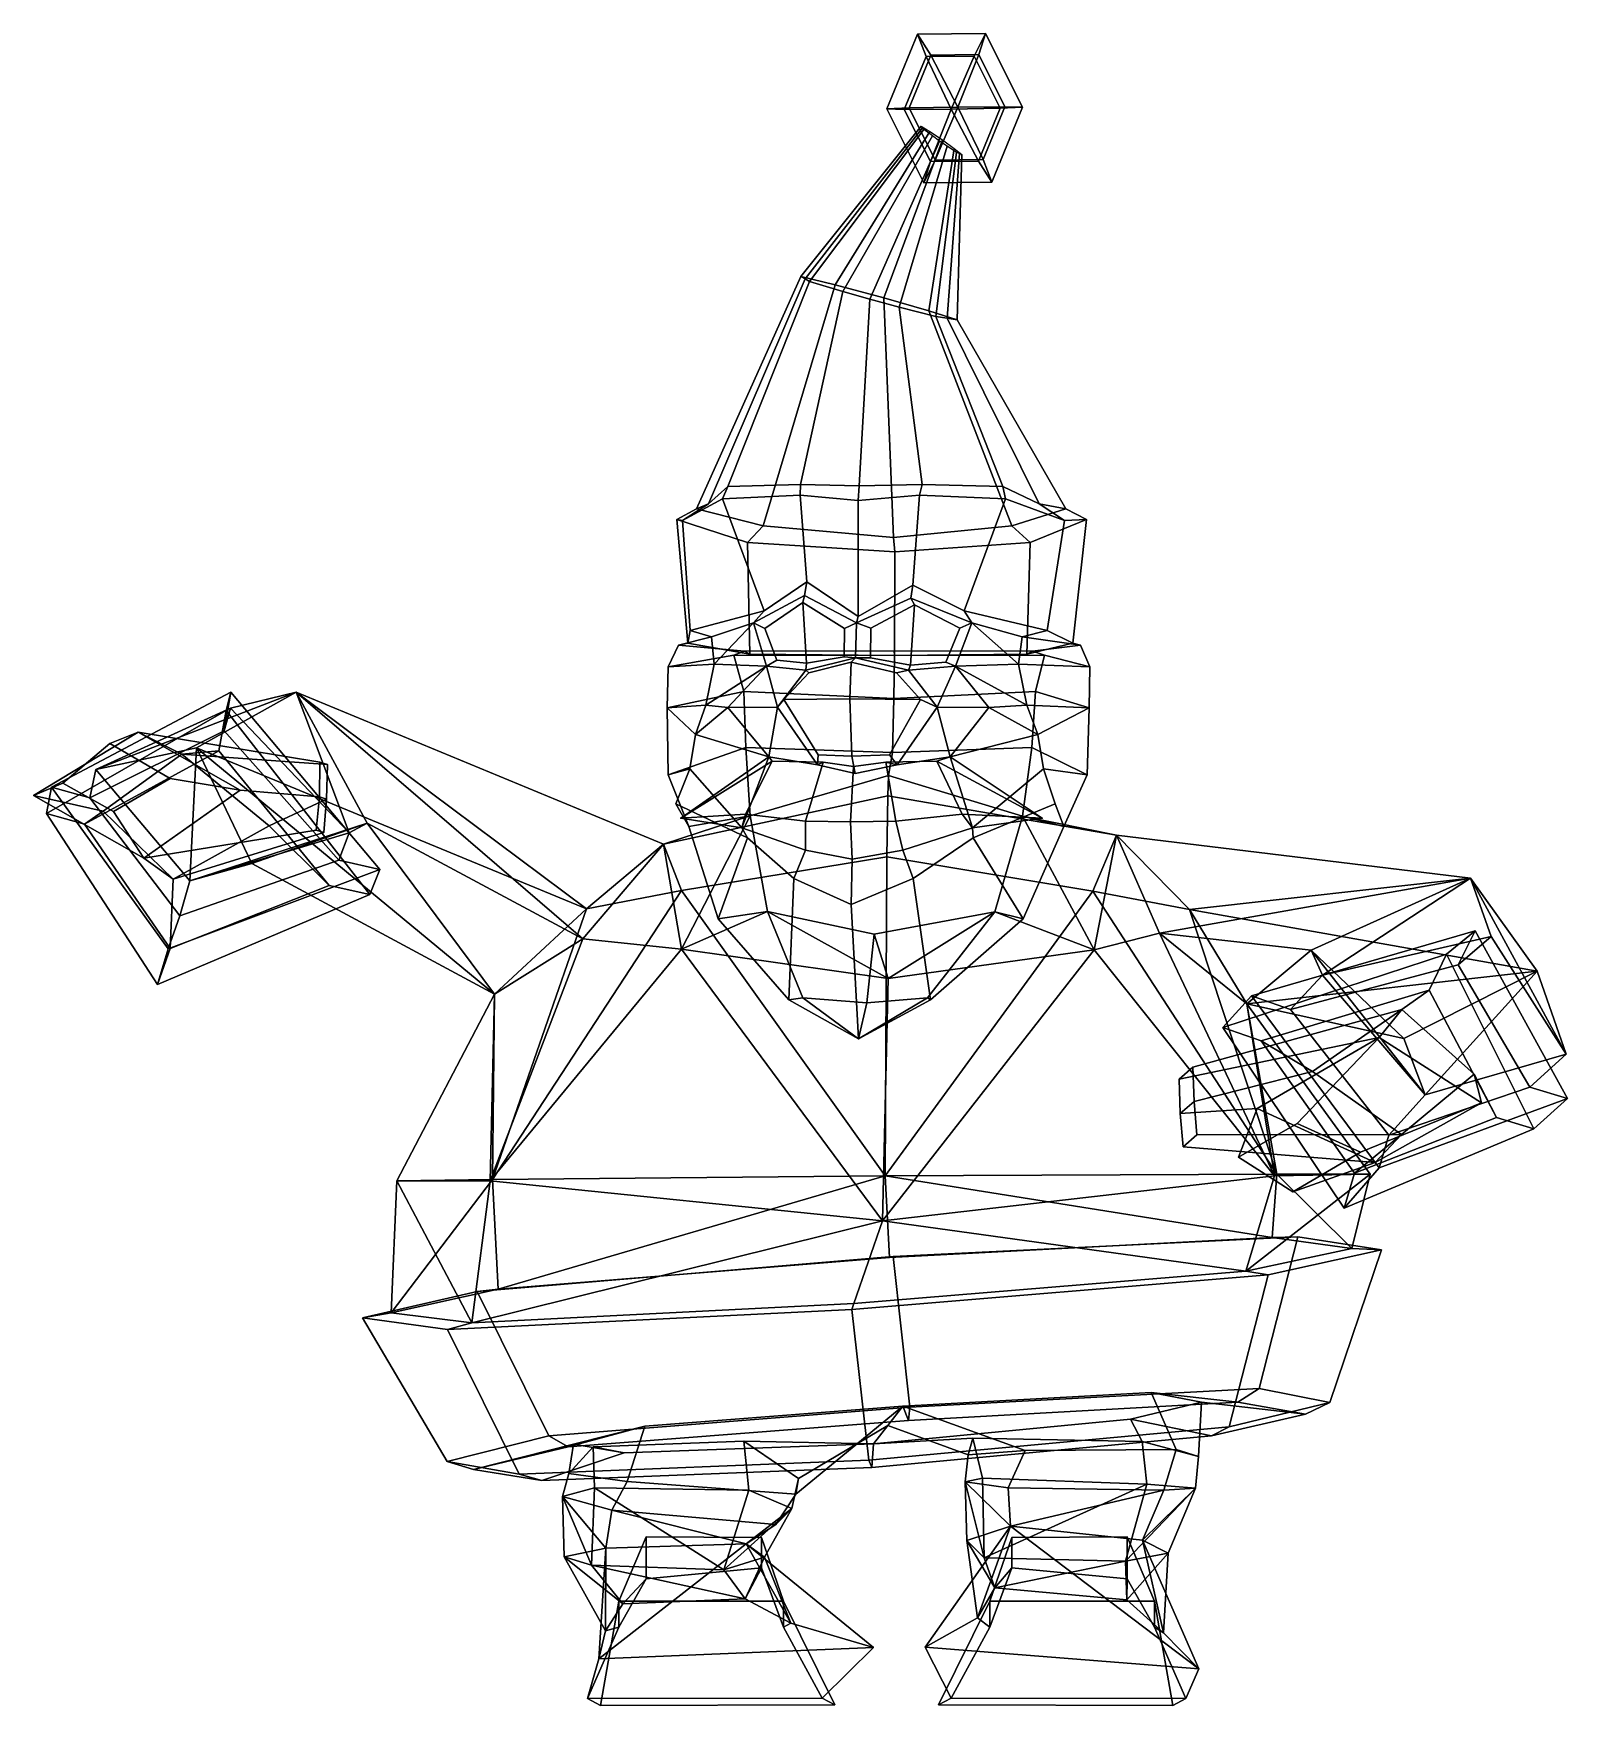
# Model space of a CAD drawing. Extents: x -256 to 201, y -153 to 345.
import ezdxf

# ---------------------------------------------------------------- set-up
doc = ezdxf.new("R2010")
doc.units = 0

msp = doc.modelspace()

# ---------------------------------------------------------------- linework, layer by layer
for p in [(-63.238716, 111.370888, 94.347466), (44.325809, 111.370888, 105.103508)]:
    msp.add_point(p)
for points in [[(-1.941559, 322.699585, 50.933762), (3.278838, 322.556396, 64.584236), (9.771598, 338.28717, 65.078316), (7.240627, 344.946289, 51.6325)], [(-1.941559, 322.699585, 50.933762), (7.240627, 344.946289, 51.6325), (11.169498, 338.712219, 38.399029), (4.676738, 322.981445, 37.904949)], [(9.771598, 338.28717, 65.078316), (24.06214, 338.454651, 65.828728), (27.450487, 345.183044, 52.693741), (7.240627, 344.946289, 51.6325)], [(11.169498, 338.712219, 38.399029), (7.240627, 344.946289, 51.6325), (27.450487, 345.183044, 52.693741), (25.460039, 338.87973, 39.149441)], [(31.859894, 322.891266, 66.08506), (38.478188, 323.173218, 53.056248), (27.450487, 345.183044, 52.693741), (24.06214, 338.454651, 65.828728)], [(33.257793, 323.316315, 39.405769), (25.460039, 338.87973, 39.149441), (27.450487, 345.183044, 52.693741), (38.478188, 323.173218, 53.056248)], [(19.256762, 323.237, 33.129887), (11.169498, 338.712219, 38.399029), (25.460039, 338.87973, 39.149441)], [(19.256762, 323.237, 33.129887), (25.460039, 338.87973, 39.149441), (33.257793, 323.316315, 39.405769)], [(3.278838, 322.556396, 64.584236), (17.279839, 322.635803, 70.860115), (9.771598, 338.28717, 65.078316)], [(4.676738, 322.981445, 37.904949), (11.169498, 338.712219, 38.399029), (19.256762, 323.237, 33.129887)], [(17.279839, 322.635803, 70.860115), (24.06214, 338.454651, 65.828728), (9.771598, 338.28717, 65.078316)], [(17.279839, 322.635803, 70.860115), (31.859894, 322.891266, 66.08506), (24.06214, 338.454651, 65.828728)], [(9.086158, 300.689819, 51.296268), (-1.941559, 322.699585, 50.933762), (4.676738, 322.981445, 37.904949), (12.474493, 307.418213, 38.161282)], [(9.086158, 300.689819, 51.296268), (11.076592, 306.993134, 64.840569), (3.278838, 322.556396, 64.584236), (-1.941559, 322.699585, 50.933762)], [(11.076592, 306.993134, 64.840569), (17.279839, 322.635803, 70.860115), (3.278838, 322.556396, 64.584236)], [(12.474493, 307.418213, 38.161282), (4.676738, 322.981445, 37.904949), (19.256762, 323.237, 33.129887)], [(11.076592, 306.993134, 64.840569), (25.367134, 307.160522, 65.590981), (17.279839, 322.635803, 70.860115)], [(12.474493, 307.418213, 38.161282), (19.256762, 323.237, 33.129887), (26.765034, 307.585632, 38.911694)], [(25.367134, 307.160522, 65.590981), (31.859894, 322.891266, 66.08506), (17.279839, 322.635803, 70.860115)], [(26.765034, 307.585632, 38.911694), (19.256762, 323.237, 33.129887), (33.257793, 323.316315, 39.405769)], [(29.296001, 300.926575, 52.357513), (38.478188, 323.173218, 53.056248), (31.859894, 322.891266, 66.08506), (25.367134, 307.160522, 65.590981)], [(29.296001, 300.926575, 52.357513), (26.765034, 307.585632, 38.911694), (33.257793, 323.316315, 39.405769), (38.478188, 323.173218, 53.056248)], [(8.672495, 317.10556, 53.347591), (8.297172, 317.567139, 50.011295), (-27.499857, 272.764343, 41.680374), (-26.21303, 272.072052, 52.508434)], [(8.297172, 317.567139, 50.011295), (10.910382, 315.941101, 46.885815), (-17.320999, 270.261719, 31.991096), (-27.499857, 272.764343, 41.680374)], [(9.055624, 316.590637, 57.479874), (8.672495, 317.10556, 53.347591), (-26.21303, 272.072052, 52.508434), (-24.933054, 271.301422, 65.907364)], [(11.657061, 314.657043, 59.596249), (9.055624, 316.590637, 57.479874), (-24.933054, 271.301422, 65.907364), (-15.041919, 268.350342, 73.138496)], [(10.910382, 315.941101, 46.885815), (14.659112, 313.4599, 44.870823), (-2.833385, 266.45459, 26.060909), (-17.320999, 270.261719, 31.991096)], [(13.78059, 313.106628, 60.858955), (11.657061, 314.657043, 59.596249), (-15.041919, 268.350342, 73.138496), (-6.946371, 265.9823, 77.540443)], [(13.78059, 313.106628, 60.858955), (-6.946371, 265.9823, 77.540443), (1.747553, 263.682983, 74.452972), (16.031937, 311.607666, 59.79565)], [(18.168215, 310.882294, 47.21661), (10.532404, 262.518646, 34.171806), (-2.833385, 266.45459, 26.060909), (14.659112, 313.4599, 44.870823)], [(16.031937, 311.607666, 59.79565), (1.747553, 263.682983, 74.452972), (12.664006, 260.84967, 68.850922), (18.852386, 309.762146, 57.926392)], [(20.42577, 309.113312, 50.564095), (19.046093, 259.82486, 45.324566), (10.532404, 262.518646, 34.171806), (18.168215, 310.882294, 47.21661)], [(18.852386, 309.762146, 57.926392), (12.664006, 260.84967, 68.850922), (16.055788, 260.321564, 55.81776), (19.68659, 309.428589, 53.849594)], [(19.68659, 309.428589, 53.849594), (16.055788, 260.321564, 55.81776), (19.046093, 259.82486, 45.324566), (20.42577, 309.113312, 50.564095)], [(9.086158, 300.689819, 51.296268), (12.474493, 307.418213, 38.161282), (26.765034, 307.585632, 38.911694), (29.296001, 300.926575, 52.357513)], [(9.086158, 300.689819, 51.296268), (29.296001, 300.926575, 52.357513), (25.367134, 307.160522, 65.590981), (11.076592, 306.993134, 64.840569)], [(-38.738106, 198.485275, 16.485437), (-58.652744, 203.557373, 34.131573), (-27.499857, 272.764343, 41.680374), (-17.320999, 270.261719, 31.991096)], [(-58.652744, 203.557373, 34.131573), (-55.026211, 205.102142, 55.964077), (-26.21303, 272.072052, 52.508434), (-27.499857, 272.764343, 41.680374)], [(-55.026211, 205.102142, 55.964077), (-49.294464, 210.208862, 82.416862), (-24.933054, 271.301422, 65.907364), (-26.21303, 272.072052, 52.508434)], [(-49.294464, 210.208862, 82.416862), (-27.675976, 210.820236, 96.58725), (-15.041919, 268.350342, 73.138496), (-24.933054, 271.301422, 65.907364)], [(0.069514, 195.031433, 2.486109), (-38.738106, 198.485275, 16.485437), (-17.320999, 270.261719, 31.991096), (-2.833385, 266.45459, 26.060909)], [(-10.203211, 210.437378, 105.217247), (-6.946371, 265.9823, 77.540443), (-15.041919, 268.350342, 73.138496), (-27.675976, 210.820236, 96.58725)], [(-10.203211, 210.437378, 105.217247), (8.632432, 210.820236, 100.217949), (1.747553, 263.682983, 74.452972), (-6.946371, 265.9823, 77.540443)], [(0.069514, 195.031433, 2.486109), (-2.833385, 266.45459, 26.060909), (10.532404, 262.518646, 34.171806), (35.336681, 198.485275, 23.892635)], [(32.62878, 210.208862, 90.608871), (12.664006, 260.84967, 68.850922), (1.747553, 263.682983, 74.452972), (8.632432, 210.820236, 100.217949)], [(35.336681, 198.485275, 23.892635), (10.532404, 262.518646, 34.171806), (19.046093, 259.82486, 45.324566), (51.362854, 203.557373, 45.132713)], [(43.485016, 205.102142, 65.814827), (16.055788, 260.321564, 55.81776), (12.664006, 260.84967, 68.850922), (32.62878, 210.208862, 90.608871)], [(51.362854, 203.557373, 45.132713), (19.046093, 259.82486, 45.324566), (16.055788, 260.321564, 55.81776), (43.485016, 205.102142, 65.814827)], [(-50.834042, 206.534027, 86.301208), (-49.294464, 210.208862, 82.416862), (-55.026211, 205.102142, 55.964077), (-62.735733, 200.121628, 56.16407)], [(-27.749464, 207.61705, 100.92363), (-27.675976, 210.820236, 96.58725), (-49.294464, 210.208862, 82.416862), (-50.834042, 206.534027, 86.301208)], [(-10.50465, 206.085495, 108.23175), (-10.203211, 210.437378, 105.217247), (-27.675976, 210.820236, 96.58725), (-27.749464, 207.61705, 100.92363)], [(-10.50465, 206.085495, 108.23175), (7.845806, 207.61705, 104.483025), (8.632432, 210.820236, 100.217949), (-10.203211, 210.437378, 105.217247)], [(7.845806, 207.61705, 104.483025), (33.368725, 206.534027, 94.721169), (32.62878, 210.208862, 90.608871), (8.632432, 210.820236, 100.217949)], [(33.368725, 206.534027, 94.721169), (51.002285, 200.121628, 67.537445), (43.485016, 205.102142, 65.814827), (32.62878, 210.208862, 90.608871)], [(-62.735733, 200.121628, 56.16407), (-55.026211, 205.102142, 55.964077), (-58.652744, 203.557373, 34.131573), (-64.513626, 200.426453, 32.007229)], [(-38.424961, 173.164734, 91.076164), (-50.834042, 206.534027, 86.301208), (-62.735733, 200.121628, 56.16407), (-60.489601, 167.277328, 71.203293)], [(-25.800177, 181.825867, 103.269112), (-27.749464, 207.61705, 100.92363), (-50.834042, 206.534027, 86.301208), (-38.424961, 173.164734, 91.076164)], [(-10.48357, 171.460022, 108.020943), (-10.50465, 206.085495, 108.23175), (-27.749464, 207.61705, 100.92363), (-25.800177, 181.825867, 103.269112)], [(-10.48357, 171.460022, 108.020943), (5.841125, 180.860107, 106.432549), (7.845806, 207.61705, 104.483025), (-10.50465, 206.085495, 108.23175)], [(5.841125, 180.860107, 106.432549), (21.059874, 173.164734, 97.024429), (33.368725, 206.534027, 94.721169), (7.845806, 207.61705, 104.483025)], [(21.059874, 173.164734, 97.024429), (45.822681, 167.277328, 81.834114), (51.002285, 200.121628, 67.537445), (33.368725, 206.534027, 94.721169)], [(51.002285, 200.121628, 67.537445), (57.528332, 200.426453, 44.21096), (51.362854, 203.557373, 45.132713), (43.485016, 205.102142, 65.814827)], [(-64.513626, 200.426453, 32.007229), (-58.652744, 203.557373, 34.131573), (-38.738106, 198.485275, 16.485437), (-43.460579, 193.541306, 12.481117)], [(-60.489601, 167.277328, 71.203293), (-62.735733, 200.121628, 56.16407), (-64.513626, 200.426453, 32.007229), (-61.224648, 163.509781, 36.175297)], [(-61.224648, 163.509781, 36.175297), (-64.513626, 200.426453, 32.007229), (-43.460579, 193.541306, 12.481117), (-42.761574, 160.246017, 13.787185)], [(57.528332, 200.426453, 44.21096), (40.758556, 193.541306, 20.902712), (35.336681, 198.485275, 23.892635), (51.362854, 203.557373, 45.132713)], [(53.479145, 163.509781, 47.645241), (39.814774, 160.246017, 22.044508), (40.758556, 193.541306, 20.902712), (57.528332, 200.426453, 44.21096)], [(45.822681, 167.277328, 81.834114), (53.479145, 163.509781, 47.645241), (57.528332, 200.426453, 44.21096), (51.002285, 200.121628, 67.537445)], [(-43.460579, 193.541306, 12.481117), (-38.738106, 198.485275, 16.485437), (0.069514, 195.031433, 2.486109), (0.487364, 190.708832, -1.692546)], [(40.758556, 193.541306, 20.902712), (0.487364, 190.708832, -1.692546), (0.069514, 195.031433, 2.486109), (35.336681, 198.485275, 23.892635)], [(-42.761574, 160.246017, 13.787185), (-43.460579, 193.541306, 12.481117), (0.487364, 190.708832, -1.692546), (0.340122, 159.912338, -0.220073)], [(39.814774, 160.246017, 22.044508), (0.340122, 159.912338, -0.220073), (0.487364, 190.708832, -1.692546), (40.758556, 193.541306, 20.902712)], [(-25.800177, 181.825867, 103.269112), (-38.424961, 173.164734, 91.076164), (-41.594002, 169.593369, 93.781662), (-26.426691, 177.756485, 107.675194)], [(-10.48357, 171.460022, 108.020943), (-25.800177, 181.825867, 103.269112), (-26.426691, 177.756485, 107.675194), (-10.987118, 169.582245, 111.263695)], [(-10.48357, 171.460022, 108.020943), (-10.987118, 169.582245, 111.263695), (5.26546, 176.964447, 110.843819), (5.841125, 180.860107, 106.432549)], [(5.841125, 180.860107, 106.432549), (5.26546, 176.964447, 110.843819), (23.356895, 169.593369, 100.276505), (21.059874, 173.164734, 97.024429)], [(-26.97364, 175.645432, 106.342171), (-26.426691, 177.756485, 107.675194), (-41.594002, 169.593369, 93.781662), (-38.303574, 167.891571, 94.951714)], [(-25.853243, 157.574173, 104.532349), (-26.97364, 175.645432, 106.342171), (-38.303574, 167.891571, 94.951714), (-34.727097, 158.443146, 98.326431)], [(-26.97364, 175.645432, 106.342171), (-14.5779, 167.882996, 109.27552), (-10.987118, 169.582245, 111.263695), (-26.426691, 177.756485, 107.675194)], [(-14.5779, 167.882996, 109.27552), (-26.97364, 175.645432, 106.342171), (-25.853243, 157.574173, 104.532349), (-14.664702, 159.429947, 110.143585)], [(6.263501, 175.001038, 109.455368), (5.26546, 176.964447, 110.843819), (-10.987118, 169.582245, 111.263695), (-6.712523, 167.993484, 110.250443)], [(-6.712523, 167.993484, 110.250443), (-6.819786, 159.181183, 111.323112), (5.136088, 157.00676, 106.972534), (6.263501, 175.001038, 109.455368)], [(5.136088, 157.00676, 106.972534), (15.675629, 157.933273, 101.460205), (19.844219, 168.003616, 98.151314), (6.263501, 175.001038, 109.455368)], [(6.263501, 175.001038, 109.455368), (19.844219, 168.003616, 98.151314), (23.356895, 169.593369, 100.276505), (5.26546, 176.964447, 110.843819)], [(-54.140175, 165.395065, 75.446938), (-41.594002, 169.593369, 93.781662), (-38.424961, 173.164734, 91.076164), (-60.489601, 167.277328, 71.203293)], [(-53.332695, 157.26564, 76.731651), (-41.594002, 169.593369, 93.781662), (-54.140175, 165.395065, 75.446938)], [(-37.765091, 156.736115, 99.067574), (-41.594002, 169.593369, 93.781662), (-53.332695, 157.26564, 76.731651)], [(-34.727097, 158.443146, 98.326431), (-38.303574, 167.891571, 94.951714), (-41.594002, 169.593369, 93.781662), (-37.765091, 156.736115, 99.067574)], [(-14.664702, 159.429947, 110.143585), (-11.288383, 159.198959, 113.828224), (-10.987118, 169.582245, 111.263695), (-14.5779, 167.882996, 109.27552)], [(-6.819786, 159.181183, 111.323112), (-6.712523, 167.993484, 110.250443), (-10.987118, 169.582245, 111.263695), (-11.288383, 159.198959, 113.828224)], [(15.675629, 157.933273, 101.460205), (18.488737, 156.736115, 104.692741), (23.356895, 169.593369, 100.276505), (19.844219, 168.003616, 98.151314)], [(18.488737, 156.736115, 104.692741), (37.269016, 157.26564, 85.791481), (23.356895, 169.593369, 100.276505)], [(38.403652, 165.395065, 84.700966), (45.822681, 167.277328, 81.834114), (21.059874, 173.164734, 97.024429), (23.356895, 169.593369, 100.276505)], [(37.269016, 157.26564, 85.791481), (38.403652, 165.395065, 84.700966), (23.356895, 169.593369, 100.276505)], [(-54.140175, 165.395065, 75.446938), (-63.980389, 162.939423, 36.697853), (-67.078659, 156.526855, 37.550365), (-53.332695, 157.26564, 76.731651)], [(-60.489601, 167.277328, 71.203293), (-61.224648, 163.509781, 36.175297), (-63.980389, 162.939423, 36.697853), (-54.140175, 165.395065, 75.446938)], [(38.403652, 165.395065, 84.700966), (37.269016, 157.26564, 85.791481), (58.50119, 156.526855, 50.107876), (55.721832, 162.939423, 48.667622)], [(45.822681, 167.277328, 81.834114), (38.403652, 165.395065, 84.700966), (55.721832, 162.939423, 48.667622), (53.479145, 163.509781, 47.645241)], [(-67.325806, 144.293625, 39.794331), (-67.078659, 156.526855, 37.550365), (-47.469124, 159.952713, 8.396517), (-44.476368, 149.109055, 7.139455)], [(-67.078659, 156.526855, 37.550365), (-63.980389, 162.939423, 36.697853), (-44.342854, 161.150146, 11.742759), (-47.469124, 159.952713, 8.396517)], [(-61.224648, 163.509781, 36.175297), (-42.761574, 160.246017, 13.787185), (-44.342854, 161.150146, 11.742759), (-63.980389, 162.939423, 36.697853)], [(-47.469124, 159.952713, 8.396517), (-44.342854, 161.150146, 11.742759), (0.271529, 161.229858, -1.327035), (0.351103, 159.891342, -2.571042)], [(-44.476368, 149.109055, 7.139455), (-47.469124, 159.952713, 8.396517), (0.351103, 159.891342, -2.571042), (0.200949, 147.02597, -1.069461)], [(-42.761574, 160.246017, 13.787185), (0.340122, 159.912338, -0.220073), (0.271529, 161.229858, -1.327035), (-44.342854, 161.150146, 11.742759)], [(-25.853243, 157.574173, 104.532349), (-26.04619, 155.545486, 106.805496), (-11.288383, 159.198959, 113.828224), (-14.664702, 159.429947, 110.143585)], [(42.368172, 149.109055, 15.82358), (0.200949, 147.02597, -1.069461), (0.351103, 159.891342, -2.571042), (45.05275, 159.952713, 17.648354)], [(39.814774, 160.246017, 22.044508), (41.414547, 161.150146, 20.318176), (0.271529, 161.229858, -1.327035), (0.340122, 159.912338, -0.220073)], [(45.05275, 159.952713, 17.648354), (0.351103, 159.891342, -2.571042), (0.271529, 161.229858, -1.327035), (41.414547, 161.150146, 20.318176)], [(53.479145, 163.509781, 47.645241), (55.721832, 162.939423, 48.667622), (41.414547, 161.150146, 20.318176), (39.814774, 160.246017, 22.044508)], [(58.50119, 156.526855, 50.107876), (45.05275, 159.952713, 17.648354), (41.414547, 161.150146, 20.318176), (55.721832, 162.939423, 48.667622)], [(58.299107, 144.293625, 52.356346), (42.368172, 149.109055, 15.82358), (45.05275, 159.952713, 17.648354), (58.50119, 156.526855, 50.107876)], [(-53.332695, 157.26564, 76.731651), (-67.078659, 156.526855, 37.550365), (-67.325806, 144.293625, 39.794331), (-55.84164, 145.121445, 76.315575)], [(-55.84164, 145.121445, 76.315575), (-37.765091, 156.736115, 99.067574), (-53.332695, 157.26564, 76.731651)], [(-49.293026, 144.352783, 101.225479), (-37.765091, 156.736115, 99.067574), (-55.84164, 145.121445, 76.315575)], [(-49.293026, 144.352783, 101.225479), (-34.474548, 144.493484, 105.876968), (-37.765091, 156.736115, 99.067574)], [(-25.853243, 157.574173, 104.532349), (-34.727097, 158.443146, 98.326431), (-37.765091, 156.736115, 99.067574), (-26.04619, 155.545486, 106.805496)], [(-34.474548, 144.493484, 105.876968), (-26.04619, 155.545486, 106.805496), (-37.765091, 156.736115, 99.067574)], [(-32.642033, 146.783783, 124.295982), (-25.200277, 154.724426, 123.794212), (-26.04619, 155.545486, 106.805496), (-34.474548, 144.493484, 105.876968)], [(-12.935908, 146.949036, 133.003143), (-12.509444, 157.906586, 128.738327), (-25.200277, 154.724426, 123.794212), (-32.642033, 146.783783, 124.295982)], [(-12.509444, 157.906586, 128.738327), (-11.288383, 159.198959, 113.828224), (-26.04619, 155.545486, 106.805496), (-25.200277, 154.724426, 123.794212)], [(-12.935908, 146.949036, 133.003143), (8.104148, 146.783783, 128.370453), (0.9091, 154.724426, 126.405045), (-12.509444, 157.906586, 128.738327)], [(-12.509444, 157.906586, 128.738327), (0.9091, 154.724426, 126.405045), (4.5678, 155.545486, 109.866776), (-11.288383, 159.198959, 113.828224)], [(5.136088, 157.00676, 106.972534), (-6.819786, 159.181183, 111.323112), (-11.288383, 159.198959, 113.828224), (4.5678, 155.545486, 109.866776)], [(8.104148, 146.783783, 128.370453), (13.013133, 144.493484, 110.625557), (4.5678, 155.545486, 109.866776), (0.9091, 154.724426, 126.405045)], [(5.136088, 157.00676, 106.972534), (4.5678, 155.545486, 109.866776), (18.488737, 156.736115, 104.692741), (15.675629, 157.933273, 101.460205)], [(13.013133, 144.493484, 110.625557), (18.488737, 156.736115, 104.692741), (4.5678, 155.545486, 109.866776)], [(28.459249, 144.352783, 109.000404), (18.488737, 156.736115, 104.692741), (13.013133, 144.493484, 110.625557)], [(39.810677, 145.121445, 85.88044), (37.269016, 157.26564, 85.791481), (18.488737, 156.736115, 104.692741)], [(28.459249, 144.352783, 109.000404), (39.810677, 145.121445, 85.88044), (18.488737, 156.736115, 104.692741)], [(37.269016, 157.26564, 85.791481), (39.810677, 145.121445, 85.88044), (58.299107, 144.293625, 52.356346), (58.50119, 156.526855, 50.107876)], [(-252.204239, 112.777664, 132.172394), (-198.714584, 143.487473, 143.491898), (-197.283386, 148.977921, 110.419518), (-250.745316, 120.649475, 98.92968)], [(-250.745316, 120.649475, 98.92968), (-197.283386, 148.977921, 110.419518), (-199.2388, 137.446243, 107.005402), (-239.272339, 117.45993, 98.751465)], [(-237.507584, 125.955399, 62.483101), (-197.440521, 144.171997, 70.234367), (-177.847961, 148.933502, 19.123289)], [(-237.507584, 125.955399, 62.483101), (-177.847961, 148.933502, 19.123289), (-207.500793, 132.367493, -9.744081)], [(-91.414642, 84.372635, -40.898521), (-207.500793, 132.367493, -9.744081), (-177.847961, 148.933502, 19.123289)], [(-152.916611, 96.1343, 98.174843), (-165.159683, 98.887833, 98.179619), (-199.2388, 137.446243, 107.005402), (-197.283386, 148.977921, 110.419518)], [(-152.916611, 96.1343, 98.174843), (-197.283386, 148.977921, 110.419518), (-198.714584, 143.487473, 143.491898), (-155.948196, 88.656586, 131.429688)], [(-162.095581, 107.057709, 61.90123), (-177.847961, 148.933502, 19.123289), (-197.440521, 144.171997, 70.234367)], [(-92.440254, 75.497864, 38.985851), (-68.430092, 103.672539, -10.877887), (-177.847961, 148.933502, 19.123289)], [(-92.440254, 75.497864, 38.985851), (-177.847961, 148.933502, 19.123289), (-156.740005, 109.905197, 45.179836)], [(-91.414642, 84.372635, -40.898521), (-177.847961, 148.933502, 19.123289), (-68.430092, 103.672539, -10.877887)], [(-162.095581, 107.057709, 61.90123), (-156.740005, 109.905197, 45.179836), (-177.847961, 148.933502, 19.123289)], [(-67.014259, 124.309937, 41.236904), (-67.325806, 144.293625, 39.794331), (-44.476368, 149.109055, 7.139455), (-43.956573, 132.431183, 10.221967)], [(-55.84164, 145.121445, 76.315575), (-67.325806, 144.293625, 39.794331), (-58.954498, 136.292572, 75.417427)], [(-58.954498, 136.292572, 75.417427), (-49.293026, 144.352783, 101.225479), (-55.84164, 145.121445, 76.315575)], [(-37.079849, 129.693756, 99.181648), (-34.474548, 144.493484, 105.876968), (-49.293026, 144.352783, 101.225479)], [(-43.956573, 132.431183, 10.221967), (-44.476368, 149.109055, 7.139455), (0.200949, 147.02597, -1.069461), (-0.256354, 130.929184, 3.503741)], [(-22.562679, 127.261459, 106.797981), (-34.474548, 144.493484, 105.876968), (-37.079849, 129.693756, 99.181648)], [(-22.394241, 130.331924, 120.259743), (-32.642033, 146.783783, 124.295982), (-34.474548, 144.493484, 105.876968), (-22.562679, 127.261459, 106.797981)], [(-12.308717, 129.845901, 126.730995), (-12.935908, 146.949036, 133.003143), (-32.642033, 146.783783, 124.295982), (-22.394241, 130.331924, 120.259743)], [(-12.308717, 129.845901, 126.730995), (-1.141505, 130.331924, 122.384941), (8.104148, 146.783783, 128.370453), (-12.935908, 146.949036, 133.003143)], [(-1.141505, 130.331924, 122.384941), (1.154753, 127.261459, 109.169632), (13.013133, 144.493484, 110.625557), (8.104148, 146.783783, 128.370453)], [(41.248291, 132.431183, 18.74213), (-0.256354, 130.929184, 3.503741), (0.200949, 147.02597, -1.069461), (42.368172, 149.109055, 15.82358)], [(1.154753, 127.261459, 109.169632), (16.892607, 129.693756, 104.578697), (13.013133, 144.493484, 110.625557)], [(16.892607, 129.693756, 104.578697), (28.459249, 144.352783, 109.000404), (13.013133, 144.493484, 110.625557)], [(43.039745, 136.292572, 85.61647), (39.810677, 145.121445, 85.88044), (28.459249, 144.352783, 109.000404)], [(39.810677, 145.121445, 85.88044), (43.039745, 136.292572, 85.61647), (58.299107, 144.293625, 52.356346)], [(57.708092, 124.309937, 53.708672), (41.248291, 132.431183, 18.74213), (42.368172, 149.109055, 15.82358), (58.299107, 144.293625, 52.356346)], [(-252.204239, 112.777664, 132.172394), (-240.890503, 109.670052, 132.00737), (-200.848312, 131.426697, 139.915497), (-198.714584, 143.487473, 143.491898)], [(-239.272339, 117.45993, 98.751465), (-199.2388, 137.446243, 107.005402), (-197.440521, 144.171997, 70.234367), (-237.507584, 125.955399, 62.483101)], [(-155.948196, 88.656586, 131.429688), (-198.714584, 143.487473, 143.491898), (-200.848312, 131.426697, 139.915497), (-167.969284, 91.3965, 131.444717)], [(-197.440521, 144.171997, 70.234367), (-199.2388, 137.446243, 107.005402), (-165.159683, 98.887833, 98.179619), (-162.095581, 107.057709, 61.90123)], [(-60.633053, 126.159332, 75.430176), (-58.954498, 136.292572, 75.417427), (-67.325806, 144.293625, 39.794331), (-67.014259, 124.309937, 41.236904)], [(-37.079849, 129.693756, 99.181648), (-49.293026, 144.352783, 101.225479), (-58.954498, 136.292572, 75.417427)], [(16.892607, 129.693756, 104.578697), (43.039745, 136.292572, 85.61647), (28.459249, 144.352783, 109.000404)], [(44.682537, 126.159332, 85.961334), (57.708092, 124.309937, 53.708672), (58.299107, 144.293625, 52.356346), (43.039745, 136.292572, 85.61647)], [(-256.079926, 118.165268, 153.571259), (-224.901978, 136.989319, 156.231873), (-211.873657, 130.517776, 124.299065), (-235.308304, 113.525681, 122.02475)], [(-247.317535, 121.88636, 214.037872), (-233.310776, 133.611526, 225.926392), (-224.901978, 136.989319, 156.231873), (-256.079926, 118.165268, 153.571259)], [(-215.373749, 123.198021, 230.89505), (-194.49588, 119.761955, 179.328812), (-224.901978, 136.989319, 156.231873), (-233.310776, 133.611526, 225.926392)], [(-170.760635, 128.097427, 182.453262), (-168.524475, 127.387817, 169.496887), (-211.873657, 130.517776, 124.299065), (-224.901978, 136.989319, 156.231873)], [(-170.924454, 117.812172, 183.993332), (-170.760635, 128.097427, 182.453262), (-224.901978, 136.989319, 156.231873), (-194.49588, 119.761955, 179.328812)], [(-60.633053, 126.159332, 75.430176), (-45.082256, 108.528572, 104.959198), (-37.079849, 129.693756, 99.181648), (-58.954498, 136.292572, 75.417427)], [(44.682537, 126.159332, 85.961334), (43.039745, 136.292572, 85.61647), (16.892607, 129.693756, 104.578697), (23.592533, 108.528572, 111.826416)], [(-232.195251, 113.426483, 229.939117), (-215.373749, 123.198021, 230.89505), (-233.310776, 133.611526, 225.926392), (-247.317535, 121.88636, 214.037872)], [(-235.308304, 113.525681, 122.02475), (-211.873657, 130.517776, 124.299065), (-200.848312, 131.426697, 139.915497), (-240.890503, 109.670052, 132.00737)], [(-209.470535, 92.750916, 54.799248), (-237.507584, 125.955399, 62.483101), (-207.500793, 132.367493, -9.744081)], [(-185.886826, 109.179138, 127.623993), (-167.969284, 91.3965, 131.444717), (-200.848312, 131.426697, 139.915497), (-211.873657, 130.517776, 124.299065)], [(-168.811768, 117.102531, 170.996445), (-185.886826, 109.179138, 127.623993), (-211.873657, 130.517776, 124.299065), (-168.524475, 127.387817, 169.496887)], [(-209.470535, 92.750916, 54.799248), (-207.500793, 132.367493, -9.744081), (-191.01506, 97.906601, 11.037867)], [(-118.761353, 59.001621, -2.760633), (-207.500793, 132.367493, -9.744081), (-91.414642, 84.372635, -40.898521)], [(-191.01506, 97.906601, 11.037867), (-207.500793, 132.367493, -9.744081), (-118.761353, 59.001621, -2.760633)], [(-60.893265, 108.907188, 46.131931), (-67.014259, 124.309937, 41.236904), (-43.956573, 132.431183, 10.221967), (-42.66275, 112.07962, 21.348597)], [(-36.080498, 128.369751, 113.904724), (-37.079849, 129.693756, 99.181648), (-63.238716, 111.370888, 94.347466)], [(-63.238716, 111.370888, 94.347466), (-37.079849, 129.693756, 99.181648), (-45.082256, 108.528572, 104.959198)], [(-42.66275, 112.07962, 21.348597), (-43.956573, 132.431183, 10.221967), (-0.256354, 130.929184, 3.503741), (-1.412559, 124.077538, 0.369427)], [(-36.080498, 128.369751, 113.904724), (-20.892445, 128.126541, 115.545662), (-22.562679, 127.261459, 106.797981), (-37.079849, 129.693756, 99.181648)], [(-12.308717, 129.845901, 126.730995), (-22.394241, 130.331924, 120.259743), (-22.562679, 127.261459, 106.797981), (-11.315985, 124.674377, 114.104263)], [(-12.308717, 129.845901, 126.730995), (-11.315985, 124.674377, 114.104263), (1.154753, 127.261459, 109.169632), (-1.141505, 130.331924, 122.384941)], [(12.99769, 128.369751, 118.812363), (16.892607, 129.693756, 104.578697), (1.154753, 127.261459, 109.169632), (-2.214558, 128.126541, 117.413376)], [(38.477741, 111.979073, 24.143858), (-1.412559, 124.077538, 0.369427), (-0.256354, 130.929184, 3.503741), (41.248291, 132.431183, 18.74213)], [(12.99769, 128.369751, 118.812363), (44.325809, 111.370888, 105.103508), (16.892607, 129.693756, 104.578697)], [(44.325809, 111.370888, 105.103508), (23.592533, 108.528572, 111.826416), (16.892607, 129.693756, 104.578697)], [(50.73901, 108.907188, 57.294739), (38.477741, 111.979073, 24.143858), (41.248291, 132.431183, 18.74213), (57.708092, 124.309937, 53.708672)], [(-209.470535, 92.750916, 54.799248), (-212.511398, 82.344734, 90.441193), (-239.272339, 117.45993, 98.751465), (-237.507584, 125.955399, 62.483101)], [(-170.924454, 117.812172, 183.993332), (-168.811768, 117.102531, 170.996445), (-168.524475, 127.387817, 169.496887), (-170.760635, 128.097427, 182.453262)], [(-60.893265, 108.907188, 46.131931), (-64.810883, 115.72036, 78.317665), (-60.633053, 126.159332, 75.430176), (-67.014259, 124.309937, 41.236904)], [(-60.633053, 126.159332, 75.430176), (-64.810883, 115.72036, 78.317665), (-43.44363, 105.546158, 95.708626), (-45.082256, 108.528572, 104.959198)], [(-44.060131, 112.562637, 115.597984), (-36.080498, 128.369751, 113.904724), (-63.238716, 111.370888, 94.347466)], [(-20.892445, 128.126541, 115.545662), (-36.080498, 128.369751, 113.904724), (-44.060131, 112.562637, 115.597984), (-26.119698, 110.526794, 126.444458)], [(-26.119698, 110.526794, 126.444458), (-12.754997, 110.337791, 128.494934), (-11.837672, 126.814232, 119.321335), (-20.892445, 128.126541, 115.545662)], [(-11.837672, 126.814232, 119.321335), (-11.315985, 124.674377, 114.104263), (-22.562679, 127.261459, 106.797981), (-20.892445, 128.126541, 115.545662)], [(0.751092, 110.526794, 129.131439), (-2.214558, 128.126541, 117.413376), (-11.837672, 126.814232, 119.321335), (-12.754997, 110.337791, 128.494934)], [(-11.837672, 126.814232, 119.321335), (-2.214558, 128.126541, 117.413376), (1.154753, 127.261459, 109.169632), (-11.315985, 124.674377, 114.104263)], [(-2.214558, 128.126541, 117.413376), (0.751092, 110.526794, 129.131439), (20.484035, 112.562637, 122.052162), (12.99769, 128.369751, 118.812363)], [(20.484035, 112.562637, 122.052162), (44.325809, 111.370888, 105.103508), (12.99769, 128.369751, 118.812363)], [(44.682537, 126.159332, 85.961334), (23.592533, 108.528572, 111.826416), (23.818079, 105.546158, 102.43454), (48.205891, 115.72036, 89.618927)], [(50.73901, 108.907188, 57.294739), (57.708092, 124.309937, 53.708672), (44.682537, 126.159332, 85.961334), (48.205891, 115.72036, 89.618927)], [(-232.195251, 113.426483, 229.939117), (-247.317535, 121.88636, 214.037872), (-256.079926, 118.165268, 153.571259), (-223.206619, 99.493835, 162.028198)], [(-216.005432, 72.455269, 87.397392), (-219.133575, 61.858475, 120.721252), (-252.204239, 112.777664, 132.172394), (-250.745316, 120.649475, 98.92968)], [(-216.005432, 72.455269, 87.397392), (-250.745316, 120.649475, 98.92968), (-239.272339, 117.45993, 98.751465), (-212.511398, 82.344734, 90.441193)], [(-232.195251, 113.426483, 229.939117), (-223.206619, 99.493835, 162.028198), (-194.49588, 119.761955, 179.328812), (-215.373749, 123.198021, 230.89505)], [(-171.86882, 107.889267, 185.401443), (-170.924454, 117.812172, 183.993332), (-194.49588, 119.761955, 179.328812), (-223.206619, 99.493835, 162.028198)], [(-1.632908, 118.035805, -12.707818), (-68.430092, 103.672539, -10.877887), (-42.66275, 112.07962, 21.348597), (-1.412559, 124.077538, 0.369427)], [(-1.412559, 124.077538, 0.369427), (38.477741, 111.979073, 24.143858), (66.454765, 106.306702, -12.237965), (-1.632908, 118.035805, -12.707818)], [(-223.206619, 99.493835, 162.028198), (-256.079926, 118.165268, 153.571259), (-235.308304, 113.525681, 122.02475), (-214.451401, 93.287636, 124.890533)], [(-169.637482, 107.177582, 172.403351), (-214.451401, 93.287636, 124.890533), (-185.886826, 109.179138, 127.623993), (-168.811768, 117.102531, 170.996445)], [(-171.86882, 107.889267, 185.401443), (-169.637482, 107.177582, 172.403351), (-168.811768, 117.102531, 170.996445), (-170.924454, 117.812172, 183.993332)], [(-1.632908, 118.035805, -12.707818), (-1.908, 99.882523, -59.411938), (-63.120792, 89.852921, -52.230225), (-68.430092, 103.672539, -10.877887)], [(-43.44363, 105.546158, 95.708626), (-64.810883, 115.72036, 78.317665), (-60.893265, 108.907188, 46.131931), (-52.122902, 81.413017, 63.699448)], [(-1.632908, 118.035805, -12.707818), (66.454765, 106.306702, -12.237965), (59.37463, 89.667236, -52.388508), (-1.908, 99.882523, -59.411938)], [(23.818079, 105.546158, 102.43454), (38.663719, 81.413017, 72.777771), (50.73901, 108.907188, 57.294739), (48.205891, 115.72036, 89.618927)], [(-219.133575, 61.858475, 120.721252), (-215.37532, 72.544136, 124.00901), (-240.890503, 109.670052, 132.00737), (-252.204239, 112.777664, 132.172394)], [(-214.451401, 93.287636, 124.890533), (-235.308304, 113.525681, 122.02475), (-240.890503, 109.670052, 132.00737), (-215.37532, 72.544136, 124.00901)], [(-209.470535, 92.750916, 54.799248), (-191.01506, 97.906601, 11.037867), (-156.740005, 109.905197, 45.179836)], [(-209.470535, 92.750916, 54.799248), (-156.740005, 109.905197, 45.179836), (-162.095581, 107.057709, 61.90123)], [(-191.01506, 97.906601, 11.037867), (-118.761353, 59.001621, -2.760633), (-156.740005, 109.905197, 45.179836)], [(-118.761353, 59.001621, -2.760633), (-92.440254, 75.497864, 38.985851), (-156.740005, 109.905197, 45.179836)], [(-68.430092, 103.672539, -10.877887), (-63.095955, 72.402809, 50.272022), (-42.66275, 112.07962, 21.348597)], [(-45.082256, 108.528572, 104.959198), (-44.060131, 112.562637, 115.597984), (-63.238716, 111.370888, 94.347466)], [(-63.095955, 72.402809, 50.272022), (-37.432289, 83.601311, 49.90797), (-42.66275, 112.07962, 21.348597)], [(-52.122902, 81.413017, 63.699448), (-60.893265, 108.907188, 46.131931), (-42.66275, 112.07962, 21.348597), (-37.432289, 83.601311, 49.90797)], [(-26.119698, 110.526794, 126.444458), (-44.060131, 112.562637, 115.597984), (-45.082256, 108.528572, 104.959198), (-26.130669, 101.910507, 116.09127)], [(-12.754997, 110.337791, 128.494934), (-26.119698, 110.526794, 126.444458), (-26.130669, 101.910507, 116.09127), (-12.22505, 99.157265, 123.195251)], [(-12.754997, 110.337791, 128.494934), (-12.22505, 99.157265, 123.195251), (2.811905, 101.910507, 118.98542), (0.751092, 110.526794, 129.131439)], [(0.751092, 110.526794, 129.131439), (2.811905, 101.910507, 118.98542), (23.592533, 108.528572, 111.826416), (20.484035, 112.562637, 122.052162)], [(23.592533, 108.528572, 111.826416), (44.325809, 111.370888, 105.103508), (20.484035, 112.562637, 122.052162)], [(38.663719, 81.413017, 72.777771), (30.261791, 83.486725, 53.092232), (38.477741, 111.979073, 24.143858), (50.73901, 108.907188, 57.294739)], [(59.792995, 72.16938, 50.073032), (38.477741, 111.979073, 24.143858), (30.261791, 83.486725, 53.092232)], [(66.454765, 106.306702, -12.237965), (38.477741, 111.979073, 24.143858), (59.792995, 72.16938, 50.073032)], [(-171.86882, 107.889267, 185.401443), (-223.206619, 99.493835, 162.028198), (-214.451401, 93.287636, 124.890533), (-169.637482, 107.177582, 172.403351)], [(-214.451401, 93.287636, 124.890533), (-215.37532, 72.544136, 124.00901), (-167.969284, 91.3965, 131.444717), (-185.886826, 109.179138, 127.623993)], [(-162.095581, 107.057709, 61.90123), (-165.159683, 98.887833, 98.179619), (-212.511398, 82.344734, 90.441193), (-209.470535, 92.750916, 54.799248)], [(-31.06838, 57.291241, 98.956848), (-29.633104, 93.42511, 117.875046), (-43.44363, 105.546158, 95.708626), (-52.122902, 81.413017, 63.699448)], [(-29.633104, 93.42511, 117.875046), (-26.130669, 101.910507, 116.09127), (-45.082256, 108.528572, 104.959198), (-43.44363, 105.546158, 95.708626)], [(5.891781, 93.42511, 121.427399), (23.818079, 105.546158, 102.43454), (23.592533, 108.528572, 111.826416), (2.811905, 101.910507, 118.98542)], [(11.044678, 57.291241, 103.167992), (38.663719, 81.413017, 72.777771), (23.818079, 105.546158, 102.43454), (5.891781, 93.42511, 121.427399)], [(88.230934, 84.172966, -41.099674), (59.37463, 89.667236, -52.388508), (66.454765, 106.306702, -12.237965)], [(79.250648, 77.158127, 37.551498), (66.454765, 106.306702, -12.237965), (59.792995, 72.16938, 50.073032)], [(79.250648, 77.158127, 37.551498), (171.888748, 93.578651, 39.794182), (66.454765, 106.306702, -12.237965)], [(88.230934, 84.172966, -41.099674), (66.454765, 106.306702, -12.237965), (171.888748, 93.578651, 39.794182)], [(-92.440254, 75.497864, 38.985851), (-63.095955, 72.402809, 50.272022), (-68.430092, 103.672539, -10.877887)], [(-91.414642, 84.372635, -40.898521), (-68.430092, 103.672539, -10.877887), (-63.120792, 89.852921, -52.230225)], [(-2.464996, 4.910944, -108.139397), (-63.120792, 89.852921, -52.230225), (-1.908, 99.882523, -59.411938)], [(-12.528576, 85.68483, 126.230629), (-12.22505, 99.157265, 123.195251), (-26.130669, 101.910507, 116.09127), (-29.633104, 93.42511, 117.875046)], [(-12.528576, 85.68483, 126.230629), (5.891781, 93.42511, 121.427399), (2.811905, 101.910507, 118.98542), (-12.22505, 99.157265, 123.195251)], [(-2.464996, 4.910944, -108.139397), (-1.908, 99.882523, -59.411938), (59.37463, 89.667236, -52.388508)], [(-216.005432, 72.455269, 87.397392), (-152.916611, 96.1343, 98.174843), (-155.948196, 88.656586, 131.429688), (-219.133575, 61.858475, 120.721252)], [(-216.005432, 72.455269, 87.397392), (-212.511398, 82.344734, 90.441193), (-165.159683, 98.887833, 98.179619), (-152.916611, 96.1343, 98.174843)], [(-219.133575, 61.858475, 120.721252), (-155.948196, 88.656586, 131.429688), (-167.969284, 91.3965, 131.444717), (-215.37532, 72.544136, 124.00901)], [(-119.411804, 3.76389, -72.031082), (-63.120792, 89.852921, -52.230225), (-2.464996, 4.910944, -108.139397)], [(-119.411804, 3.76389, -72.031082), (-91.414642, 84.372635, -40.898521), (-63.120792, 89.852921, -52.230225)], [(-10.346434, 45.684944, 104.408379), (-12.528576, 85.68483, 126.230629), (-29.633104, 93.42511, 117.875046), (-31.06838, 57.291241, 98.956848)], [(-10.346434, 45.684944, 104.408379), (11.044678, 57.291241, 103.167992), (5.891781, 93.42511, 121.427399), (-12.528576, 85.68483, 126.230629)], [(114.197052, 5.319366, -71.236816), (-2.464996, 4.910944, -108.139397), (59.37463, 89.667236, -52.388508)], [(114.197052, 5.319366, -71.236816), (59.37463, 89.667236, -52.388508), (88.230934, 84.172966, -41.099674)], [(79.250648, 77.158127, 37.551498), (124.423119, 72.064171, 53.893581), (171.888748, 93.578651, 39.794182)], [(88.230934, 84.172966, -41.099674), (171.888748, 93.578651, 39.794182), (191.715454, 65.815926, 13.475873)], [(127.782242, 64.672592, 71.681137), (171.888748, 93.578651, 39.794182), (124.423119, 72.064171, 53.893581)], [(127.782242, 64.672592, 71.681137), (178.0065, 76.136635, 90.715569), (171.888748, 93.578651, 39.794182)], [(200.362579, 41.066624, 84.638161), (191.715454, 65.815926, 13.475873), (171.888748, 93.578651, 39.794182)], [(200.362579, 41.066624, 84.638161), (171.888748, 93.578651, 39.794182), (178.0065, 76.136635, 90.715569)], [(-119.411804, 3.76389, -72.031082), (-118.761353, 59.001621, -2.760633), (-91.414642, 84.372635, -40.898521)], [(-1.54936, 63.675194, 55.98119), (-37.432289, 83.601311, 49.90797), (-63.095955, 72.402809, 50.272022)], [(-31.06838, 57.291241, 98.956848), (-52.122902, 81.413017, 63.699448), (-37.432289, 83.601311, 49.90797), (-26.921703, 57.940903, 82.756554)], [(-26.921703, 57.940903, 82.756554), (-37.432289, 83.601311, 49.90797), (-5.685028, 76.868973, 57.792553), (-7.922491, 56.428009, 80.16803)], [(-5.685028, 76.868973, 57.792553), (-37.432289, 83.601311, 49.90797), (-1.54936, 63.675194, 55.98119)], [(10.187965, 57.940903, 86.467377), (-7.922491, 56.428009, 80.16803), (-5.685028, 76.868973, 57.792553), (30.261791, 83.486725, 53.092232)], [(-5.685028, 76.868973, 57.792553), (-1.54936, 63.675194, 55.98119), (30.261791, 83.486725, 53.092232)], [(-1.54936, 63.675194, 55.98119), (59.792995, 72.16938, 50.073032), (30.261791, 83.486725, 53.092232)], [(11.044678, 57.291241, 103.167992), (10.187965, 57.940903, 86.467377), (30.261791, 83.486725, 53.092232), (38.663719, 81.413017, 72.777771)], [(114.197052, 5.319366, -71.236816), (88.230934, 84.172966, -41.099674), (105.257256, 56.061218, -2.544894)], [(105.257256, 56.061218, -2.544894), (88.230934, 84.172966, -41.099674), (191.715454, 65.815926, 13.475873)], [(-120.065025, 3.351817, 91.610832), (-92.440254, 75.497864, 38.985851), (-118.761353, 59.001621, -2.760633)], [(-120.065025, 3.351817, 91.610832), (-63.095955, 72.402809, 50.272022), (-92.440254, 75.497864, 38.985851)], [(113.543831, 4.907294, 92.405098), (79.250648, 77.158127, 37.551498), (59.792995, 72.16938, 50.073032)], [(113.543831, 4.907294, 92.405098), (105.257256, 56.061218, -2.544894), (79.250648, 77.158127, 37.551498)], [(105.257256, 56.061218, -2.544894), (124.423119, 72.064171, 53.893581), (79.250648, 77.158127, 37.551498)], [(106.646423, 58.521278, 104.172913), (98.09491, 49.033867, 135.781372), (164.717865, 70.863846, 162.530243), (173.278488, 77.899033, 130.935501)], [(106.646423, 58.521278, 104.172913), (173.278488, 77.899033, 130.935501), (168.265579, 67.70266, 125.757111), (118.249405, 54.438137, 106.132225)], [(178.0065, 76.136635, 90.715569), (127.782242, 64.672592, 71.681137), (118.249405, 54.438137, 106.132225), (168.265579, 67.70266, 125.757111)], [(190.736588, 18.90316, 152.319748), (200.801727, 27.898287, 120.981506), (173.278488, 77.899033, 130.935501), (164.717865, 70.863846, 162.530243)], [(200.801727, 27.898287, 120.981506), (189.579178, 31.238922, 118.865997), (168.265579, 67.70266, 125.757111), (173.278488, 77.899033, 130.935501)], [(189.579178, 31.238922, 118.865997), (200.362579, 41.066624, 84.638161), (178.0065, 76.136635, 90.715569), (168.265579, 67.70266, 125.757111)], [(-3.247747, -8.522274, 126.658203), (-63.095955, 72.402809, 50.272022), (-120.065025, 3.351817, 91.610832)], [(-3.247747, -8.522274, 126.658203), (-1.54936, 63.675194, 55.98119), (-63.095955, 72.402809, 50.272022)], [(-3.247747, -8.522274, 126.658203), (59.792995, 72.16938, 50.073032), (-1.54936, 63.675194, 55.98119)], [(-3.247747, -8.522274, 126.658203), (113.543831, 4.907294, 92.405098), (59.792995, 72.16938, 50.073032)], [(98.09491, 49.033867, 135.781372), (109.508339, 45.053726, 137.721802), (159.54747, 60.154179, 157.119293), (164.717865, 70.863846, 162.530243)], [(152.032501, 45.78091, 24.124918), (124.423119, 72.064171, 53.893581), (105.257256, 56.061218, -2.544894)], [(158.363876, 28.97209, 67.812714), (124.423119, 72.064171, 53.893581), (152.032501, 45.78091, 24.124918)], [(158.363876, 28.97209, 67.812714), (127.782242, 64.672592, 71.681137), (124.423119, 72.064171, 53.893581)], [(190.736588, 18.90316, 152.319748), (164.717865, 70.863846, 162.530243), (159.54747, 60.154179, 157.119293), (179.691437, 22.227442, 150.250885)], [(152.032501, 45.78091, 24.124918), (105.257256, 56.061218, -2.544894), (191.715454, 65.815926, 13.475873)], [(158.363876, 28.97209, 67.812714), (152.032501, 45.78091, 24.124918), (191.715454, 65.815926, 13.475873)], [(158.363876, 28.97209, 67.812714), (191.715454, 65.815926, 13.475873), (200.362579, 41.066624, 84.638161)], [(124.829597, 35.945385, 125.295464), (151.444595, 54.424328, 139.467133), (159.54747, 60.154179, 157.119293), (109.508339, 45.053726, 137.721802)], [(127.782242, 64.672592, 71.681137), (158.363876, 28.97209, 67.812714), (147.529419, 16.966648, 101.236694), (118.249405, 54.438137, 106.132225)], [(172.964874, 35.111847, 141.182571), (179.691437, 22.227442, 150.250885), (159.54747, 60.154179, 157.119293), (151.444595, 54.424328, 139.467133)], [(-120.065025, 3.351817, 91.610832), (-118.761353, 59.001621, -2.760633), (-147.858566, 3.393379, 0.555749)], [(-147.858566, 3.393379, 0.555749), (-118.761353, 59.001621, -2.760633), (-119.411804, 3.76389, -72.031082)], [(-10.346434, 45.684944, 104.408379), (-31.06838, 57.291241, 98.956848), (-26.921703, 57.940903, 82.756554)], [(-10.346434, 45.684944, 104.408379), (-26.921703, 57.940903, 82.756554), (-7.922491, 56.428009, 80.16803)], [(-10.346434, 45.684944, 104.408379), (-7.922491, 56.428009, 80.16803), (10.187965, 57.940903, 86.467377)], [(-10.346434, 45.684944, 104.408379), (10.187965, 57.940903, 86.467377), (11.044678, 57.291241, 103.167992)], [(144.718079, 7.290509, 96.899063), (134.273804, -4.786556, 128.027802), (98.09491, 49.033867, 135.781372), (106.646423, 58.521278, 104.172913)], [(113.543831, 4.907294, 92.405098), (142.063538, 5.323823, 1.541487), (105.257256, 56.061218, -2.544894)], [(142.063538, 5.323823, 1.541487), (114.197052, 5.319366, -71.236816), (105.257256, 56.061218, -2.544894)], [(144.718079, 7.290509, 96.899063), (106.646423, 58.521278, 104.172913), (118.249405, 54.438137, 106.132225), (147.529419, 16.966648, 101.236694)], [(85.159561, 33.698174, 165.584564), (144.727676, 46.080761, 172.095749), (151.444595, 54.424328, 139.467133), (89.214302, 37.241386, 153.409897)], [(89.579407, 26.987974, 150.729874), (89.214302, 37.241386, 153.409897), (151.444595, 54.424328, 139.467133), (124.829597, 35.945385, 125.295464)], [(175.150513, 26.601944, 176.79953), (172.964874, 35.111847, 141.182571), (151.444595, 54.424328, 139.467133), (144.727676, 46.080761, 172.095749)], [(85.396141, 23.44179, 162.881592), (108.359985, 24.90274, 170.616287), (144.727676, 46.080761, 172.095749), (85.159561, 33.698174, 165.584564)], [(134.273804, -4.786556, 128.027802), (137.325455, 5.659858, 132.715607), (109.508339, 45.053726, 137.721802), (98.09491, 49.033867, 135.781372)], [(102.825554, 10.443944, 224.839081), (120.259193, 20.474863, 233.068588), (144.727676, 46.080761, 172.095749), (108.359985, 24.90274, 170.616287)], [(151.331436, 17.162874, 128.979874), (124.829597, 35.945385, 125.295464), (109.508339, 45.053726, 137.721802), (137.325455, 5.659858, 132.715607)], [(139.123657, 11.957236, 224.923569), (175.150513, 26.601944, 176.79953), (144.727676, 46.080761, 172.095749), (120.259193, 20.474863, 233.068588)], [(158.363876, 28.97209, 67.812714), (200.362579, 41.066624, 84.638161), (189.579178, 31.238922, 118.865997), (147.529419, 16.966648, 101.236694)], [(85.396141, 23.44179, 162.881592), (85.159561, 33.698174, 165.584564), (89.214302, 37.241386, 153.409897), (89.579407, 26.987974, 150.729874)], [(90.437988, 17.063324, 148.363113), (89.579407, 26.987974, 150.729874), (124.829597, 35.945385, 125.295464), (151.331436, 17.162874, 128.979874)], [(151.331436, 17.162874, 128.979874), (137.325455, 5.659858, 132.715607), (179.691437, 22.227442, 150.250885), (172.964874, 35.111847, 141.182571)], [(143.467514, 8.813265, 161.336639), (151.331436, 17.162874, 128.979874), (172.964874, 35.111847, 141.182571), (175.150513, 26.601944, 176.79953)], [(144.718079, 7.290509, 96.899063), (147.529419, 16.966648, 101.236694), (189.579178, 31.238922, 118.865997), (200.801727, 27.898287, 120.981506)], [(86.35955, 13.509459, 160.571365), (85.396141, 23.44179, 162.881592), (89.579407, 26.987974, 150.729874), (90.437988, 17.063324, 148.363113)], [(118.987991, 0.150029, 227.931213), (143.467514, 8.813265, 161.336639), (175.150513, 26.601944, 176.79953), (139.123657, 11.957236, 224.923569)], [(144.718079, 7.290509, 96.899063), (200.801727, 27.898287, 120.981506), (190.736588, 18.90316, 152.319748), (134.273804, -4.786556, 128.027802)], [(86.35955, 13.509459, 160.571365), (143.467514, 8.813265, 161.336639), (108.359985, 24.90274, 170.616287), (85.396141, 23.44179, 162.881592)], [(118.987991, 0.150029, 227.931213), (102.825554, 10.443944, 224.839081), (108.359985, 24.90274, 170.616287), (143.467514, 8.813265, 161.336639)], [(118.987991, 0.150029, 227.931213), (139.123657, 11.957236, 224.923569), (120.259193, 20.474863, 233.068588), (102.825554, 10.443944, 224.839081)], [(134.273804, -4.786556, 128.027802), (190.736588, 18.90316, 152.319748), (179.691437, 22.227442, 150.250885), (137.325455, 5.659858, 132.715607)], [(86.35955, 13.509459, 160.571365), (90.437988, 17.063324, 148.363113), (151.331436, 17.162874, 128.979874), (143.467514, 8.813265, 161.336639)], [(112.827271, -13.518742, -77.476868), (-2.464996, 4.910944, -108.139397), (114.197052, 5.319366, -71.236816)], [(104.999443, -23.572224, 87.955986), (142.063538, 5.323823, 1.541487), (113.543831, 4.907294, 92.405098)], [(104.999443, -23.572224, 87.955986), (136.602661, -16.827349, 8.547319), (142.063538, 5.323823, 1.541487)], [(136.602661, -16.827349, 8.547319), (112.827271, -13.518742, -77.476868), (114.197052, 5.319366, -71.236816)], [(136.602661, -16.827349, 8.547319), (114.197052, 5.319366, -71.236816), (142.063538, 5.323823, 1.541487)], [(-149.526962, -35.9128, -2.48992), (-147.858566, 3.393379, 0.555749), (-119.411804, 3.76389, -72.031082)], [(-149.526962, -35.9128, -2.48992), (-119.411804, 3.76389, -72.031082), (-117.712181, -28.89621, -86.369766)], [(-125.540016, -38.949699, 79.063095), (-147.858566, 3.393379, 0.555749), (-149.526962, -35.9128, -2.48992)], [(-125.540016, -38.949699, 79.063095), (-120.065025, 3.351817, 91.610832), (-147.858566, 3.393379, 0.555749)], [(-125.540016, -38.949699, 79.063095), (-3.247747, -8.522274, 126.658203), (-120.065025, 3.351817, 91.610832)], [(-117.712181, -28.89621, -86.369766), (-119.411804, 3.76389, -72.031082), (-2.464996, 4.910944, -108.139397)], [(-117.712181, -28.89621, -86.369766), (-2.464996, 4.910944, -108.139397), (-1.117417, -19.433187, -114.125107)], [(104.999443, -23.572224, 87.955986), (113.543831, 4.907294, 92.405098), (-3.247747, -8.522274, 126.658203)], [(112.827271, -13.518742, -77.476868), (-1.117417, -19.433187, -114.125107), (-2.464996, 4.910944, -108.139397)], [(-125.540016, -38.949699, 79.063095), (-11.801625, -33.177204, 115.765266), (-3.247747, -8.522274, 126.658203)], [(104.999443, -23.572224, 87.955986), (-3.247747, -8.522274, 126.658203), (-11.801625, -33.177204, 115.765266)], [(120.477936, -13.255787, -89.62542), (-0.029094, -19.163853, -130.794601), (-1.117417, -19.433187, -114.125107), (112.827271, -13.518742, -77.476868)], [(108.912643, -58.494339, -86.577026), (4.969099, -64.085121, -127.046692), (-0.029094, -19.163853, -130.794601), (120.477936, -13.255787, -89.62542)], [(129.982697, -62.703403, 11.862507), (108.912643, -58.494339, -86.577026), (120.477936, -13.255787, -89.62542), (145.400146, -17.207903, 8.962698)], [(120.477936, -13.255787, -89.62542), (112.827271, -13.518742, -77.476868), (136.602661, -16.827349, 8.547319), (145.400146, -17.207903, 8.962698)], [(-102.591347, -72.602112, -94.735626), (-123.966789, -29.560768, -99.054695), (-0.029094, -19.163853, -130.794601), (4.969099, -64.085121, -127.046692)], [(-123.966789, -29.560768, -99.054695), (-117.712181, -28.89621, -86.369766), (-1.117417, -19.433187, -114.125107), (-0.029094, -19.163853, -130.794601)], [(111.632477, -24.616234, 97.313705), (100.0672, -69.854774, 100.362106), (129.982697, -62.703403, 11.862507), (145.400146, -17.207903, 8.962698)], [(145.400146, -17.207903, 8.962698), (136.602661, -16.827349, 8.547319), (104.999443, -23.572224, 87.955986), (111.632477, -24.616234, 97.313705)], [(-12.318712, -34.948265, 129.04921), (111.632477, -24.616234, 97.313705), (104.999443, -23.572224, 87.955986), (-11.801625, -33.177204, 115.765266)], [(-7.326079, -79.876129, 132.798706), (100.0672, -69.854774, 100.362106), (111.632477, -24.616234, 97.313705), (-12.318712, -34.948265, 129.04921)], [(-123.966789, -29.560768, -99.054695), (-158.111023, -37.452751, -2.745022), (-149.526962, -35.9128, -2.48992), (-117.712181, -28.89621, -86.369766)], [(-132.883423, -80.237137, 1.722639), (-158.111023, -37.452751, -2.745022), (-123.966789, -29.560768, -99.054695), (-102.591347, -72.602112, -94.735626)], [(-12.318712, -34.948265, 129.04921), (-11.801625, -33.177204, 115.765266), (-125.540016, -38.949699, 79.063095), (-132.812241, -40.921215, 87.88443)], [(-158.111023, -37.452751, -2.745022), (-132.812241, -40.921215, 87.88443), (-125.540016, -38.949699, 79.063095), (-149.526962, -35.9128, -2.48992)], [(-132.812241, -40.921215, 87.88443), (-158.111023, -37.452751, -2.745022), (-132.883423, -80.237137, 1.722639), (-111.43679, -83.962547, 92.203499)], [(-7.326079, -79.876129, 132.798706), (-12.318712, -34.948265, 129.04921), (-132.812241, -40.921215, 87.88443), (-111.43679, -83.962547, 92.203499)], [(76.820076, -59.692623, -57.314774), (84.192429, -76.699615, -32.20298), (39.257683, -76.961327, -60.765621), (2.804774, -63.765312, -87.902489)], [(102.599243, -62.569862, -74.070251), (76.820076, -59.692623, -57.314774), (2.804774, -63.765312, -87.902489), (4.505878, -68.037842, -110.110847)], [(108.912643, -58.494339, -86.577026), (102.599243, -62.569862, -74.070251), (4.505878, -68.037842, -110.110847), (4.969099, -64.085121, -127.046692)], [(91.754951, -62.544617, 10.175035), (90.934418, -78.771133, 14.41388), (84.192429, -76.699615, -32.20298), (76.820076, -59.692623, -57.314774)], [(122.749184, -66.1203, 11.814085), (91.754951, -62.544617, 10.175035), (76.820076, -59.692623, -57.314774), (102.599243, -62.569862, -74.070251)], [(129.982697, -62.703403, 11.862507), (122.749184, -66.1203, 11.814085), (102.599243, -62.569862, -74.070251), (108.912643, -58.494339, -86.577026)], [(-102.591347, -72.602112, -94.735626), (4.969099, -64.085121, -127.046692), (4.505878, -68.037842, -110.110847), (-96.813217, -75.871101, -81.762451)], [(-96.813217, -75.871101, -81.762451), (4.505878, -68.037842, -110.110847), (2.804774, -63.765312, -87.902489), (-73.997574, -69.752487, -63.132454)], [(-73.997574, -69.752487, -63.132454), (2.804774, -63.765312, -87.902489), (-29.008757, -90.011009, -56.860691), (-79.24424, -86.203598, -40.238178)], [(2.804774, -63.765312, -87.902489), (-1.649185, -69.485641, 6.227172), (-28.200277, -85.261002, 11.024042), (-29.008757, -90.011009, -56.860691)], [(22.275234, -78.219406, 6.793392), (-1.649185, -69.485641, 6.227172), (2.804774, -63.765312, -87.902489), (39.257683, -76.961327, -60.765621)], [(70.634666, -67.636711, 73.407272), (74.068687, -74.305054, 54.238892), (90.934418, -78.771133, 14.41388), (91.754951, -62.544617, 10.175035)], [(94.771408, -72.623352, 91.362602), (70.634666, -67.636711, 73.407272), (91.754951, -62.544617, 10.175035), (122.749184, -66.1203, 11.814085)], [(100.0672, -69.854774, 100.362106), (94.771408, -72.623352, 91.362602), (122.749184, -66.1203, 11.814085), (129.982697, -62.703403, 11.862507)], [(-1.649185, -69.485641, 6.227172), (-5.931536, -74.985573, 96.730072), (-44.550549, -74.14801, 71.857368), (-28.200277, -85.261002, 11.024042)], [(-6.374811, -82.012184, 119.840836), (-5.931536, -74.985573, 96.730072), (70.634666, -67.636711, 73.407272), (94.771408, -72.623352, 91.362602)], [(-5.931536, -74.985573, 96.730072), (23.68268, -73.277374, 72.22187), (74.068687, -74.305054, 54.238892), (70.634666, -67.636711, 73.407272)], [(22.275234, -78.219406, 6.793392), (23.68268, -73.277374, 72.22187), (-5.931536, -74.985573, 96.730072), (-1.649185, -69.485641, 6.227172)], [(-132.883423, -80.237137, 1.722639), (-102.591347, -72.602112, -94.735626), (-96.813217, -75.871101, -81.762451), (-125.002548, -82.645874, 2.257243)], [(-125.002548, -82.645874, 2.257243), (-96.813217, -75.871101, -81.762451), (-73.997574, -69.752487, -63.132454), (-95.25325, -75.018463, 2.961331)], [(-95.25325, -75.018463, 2.961331), (-73.997574, -69.752487, -63.132454), (-79.24424, -86.203598, -40.238178), (-96.651009, -83.775192, 2.52001)], [(-5.931536, -74.985573, 96.730072), (-80.182983, -77.696564, 67.5896), (-89.346405, -75.892654, 43.428555), (-44.550549, -74.14801, 71.857368)], [(-43.017601, -88.724152, 39.847408), (-44.550549, -74.14801, 71.857368), (-89.346405, -75.892654, 43.428555), (-89.034668, -88.08419, 23.079336)], [(-43.017601, -88.724152, 39.847408), (-30.184191, -94.212807, 14.608849), (-28.200277, -85.261002, 11.024042), (-44.550549, -74.14801, 71.857368)], [(-7.326079, -79.876129, 132.798706), (-6.374811, -82.012184, 119.840836), (94.771408, -72.623352, 91.362602), (100.0672, -69.854774, 100.362106)], [(26.56645, -85.166992, 35.810463), (23.68268, -73.277374, 72.22187), (22.275234, -78.219406, 6.793392), (21.365065, -86.329811, 6.804132)], [(26.56645, -85.166992, 35.810463), (75.532089, -86.944702, 32.004494), (74.068687, -74.305054, 54.238892), (23.68268, -73.277374, 72.22187)], [(75.532089, -86.944702, 32.004494), (89.968048, -88.168144, 15.665455), (90.934418, -78.771133, 14.41388), (74.068687, -74.305054, 54.238892)], [(-104.641045, -85.924591, 83.670418), (-125.002548, -82.645874, 2.257243), (-95.25325, -75.018463, 2.961331), (-80.182983, -77.696564, 67.5896)], [(-6.374811, -82.012184, 119.840836), (-104.641045, -85.924591, 83.670418), (-80.182983, -77.696564, 67.5896), (-5.931536, -74.985573, 96.730072)], [(-89.034668, -88.08419, 23.079336), (-89.346405, -75.892654, 43.428555), (-96.651009, -83.775192, 2.52001), (-98.490501, -90.700157, 4.155856)], [(-80.182983, -77.696564, 67.5896), (-95.25325, -75.018463, 2.961331), (-96.651009, -83.775192, 2.52001), (-89.346405, -75.892654, 43.428555)], [(21.365065, -86.329811, 6.804132), (22.275234, -78.219406, 6.793392), (39.257683, -76.961327, -60.765621), (34.24799, -88.033333, -21.08741)], [(80.525085, -88.807823, -4.979124), (34.24799, -88.033333, -21.08741), (39.257683, -76.961327, -60.765621), (84.192429, -76.699615, -32.20298)], [(89.968048, -88.168144, 15.665455), (80.525085, -88.807823, -4.979124), (84.192429, -76.699615, -32.20298), (90.934418, -78.771133, 14.41388)], [(-111.43679, -83.962547, 92.203499), (-132.883423, -80.237137, 1.722639), (-125.002548, -82.645874, 2.257243), (-104.641045, -85.924591, 83.670418)], [(-7.326079, -79.876129, 132.798706), (-111.43679, -83.962547, 92.203499), (-104.641045, -85.924591, 83.670418), (-6.374811, -82.012184, 119.840836)], [(-98.490501, -90.700157, 4.155856), (-96.651009, -83.775192, 2.52001), (-79.24424, -86.203598, -40.238178), (-83.840782, -94.763855, -12.251076)], [(-89.903618, -111.106972, 44.618073), (-89.034668, -88.08419, 23.079336), (-98.490501, -90.700157, 4.155856)], [(-50.502579, -112.468681, 59.494438), (-89.034668, -88.08419, 23.079336), (-89.903618, -111.106972, 44.618073)], [(-50.502579, -112.468681, 59.494438), (-43.017601, -88.724152, 39.847408), (-89.034668, -88.08419, 23.079336)], [(-83.840782, -94.763855, -12.251076), (-79.24424, -86.203598, -40.238178), (-29.008757, -90.011009, -56.860691), (-35.027004, -99.000557, -14.507069)], [(-50.502579, -112.468681, 59.494438), (-30.184191, -94.212807, 14.608849), (-43.017601, -88.724152, 39.847408)], [(-30.184191, -94.212807, 14.608849), (-35.027004, -99.000557, -14.507069), (-29.008757, -90.011009, -56.860691), (-28.200277, -85.261002, 11.024042)], [(27.064829, -108.975708, 53.633789), (26.56645, -85.166992, 35.810463), (21.365065, -86.329811, 6.804132)], [(27.064829, -108.975708, 53.633789), (21.365065, -86.329811, 6.804132), (21.933987, -103.750526, 27.741308)], [(34.88166, -99.454056, 3.019181), (21.365065, -86.329811, 6.804132), (34.24799, -88.033333, -21.08741)], [(21.933987, -103.750526, 27.741308), (21.365065, -86.329811, 6.804132), (34.88166, -99.454056, 3.019181)], [(27.064829, -108.975708, 53.633789), (75.532089, -86.944702, 32.004494), (26.56645, -85.166992, 35.810463)], [(27.064829, -108.975708, 53.633789), (69.160934, -109.877602, 49.864571), (75.532089, -86.944702, 32.004494)], [(34.88166, -99.454056, 3.019181), (34.24799, -88.033333, -21.08741), (80.525085, -88.807823, -4.979124)], [(74.241875, -103.688522, 16.965078), (34.88166, -99.454056, 3.019181), (80.525085, -88.807823, -4.979124)], [(69.160934, -109.877602, 49.864571), (89.968048, -88.168144, 15.665455), (75.532089, -86.944702, 32.004494)], [(69.160934, -109.877602, 49.864571), (81.899475, -107.531746, 35.233055), (89.968048, -88.168144, 15.665455)], [(74.241875, -103.688522, 16.965078), (80.525085, -88.807823, -4.979124), (89.968048, -88.168144, 15.665455)], [(81.899475, -107.531746, 35.233055), (74.241875, -103.688522, 16.965078), (89.968048, -88.168144, 15.665455)], [(-89.903618, -111.106972, 44.618073), (-98.490501, -90.700157, 4.155856), (-98.05307, -108.676079, 27.702465)], [(-98.05307, -108.676079, 27.702465), (-98.490501, -90.700157, 4.155856), (-85.584213, -106.087502, 12.968054)], [(-85.584213, -106.087502, 12.968054), (-98.490501, -90.700157, 4.155856), (-83.840782, -94.763855, -12.251076)], [(-50.502579, -112.468681, 59.494438), (-38.329353, -108.691269, 37.059452), (-30.184191, -94.212807, 14.608849)], [(-43.857338, -104.746422, 10.802104), (-35.027004, -99.000557, -14.507069), (-30.184191, -94.212807, 14.608849)], [(-38.329353, -108.691269, 37.059452), (-43.857338, -104.746422, 10.802104), (-30.184191, -94.212807, 14.608849)], [(-85.584213, -106.087502, 12.968054), (-83.840782, -94.763855, -12.251076), (-43.857338, -104.746422, 10.802104)], [(-43.857338, -104.746422, 10.802104), (-83.840782, -94.763855, -12.251076), (-35.027004, -99.000557, -14.507069)], [(9.458377, -135.573853, -48.399147), (25.074961, -126.838463, -8.954342), (34.88166, -99.454056, 3.019181)], [(9.458377, -135.573853, -48.399147), (34.88166, -99.454056, 3.019181), (90.983231, -141.997726, -38.235401)], [(25.074961, -126.838463, -8.954342), (21.933987, -103.750526, 27.741308), (34.88166, -99.454056, 3.019181)], [(90.983231, -141.997726, -38.235401), (34.88166, -99.454056, 3.019181), (74.241875, -103.688522, 16.965078)], [(-32.712791, -121.798286, 106.656898), (-39.275486, -102.842522, 91.258163), (-73.56369, -102.670731, 91.258163), (-81.708481, -121.798286, 106.656898)], [(-81.708481, -121.798286, 106.656898), (-73.56369, -102.670731, 91.258163), (-73.56369, -115.206757, 37.362587), (-81.708481, -129.570663, 45.446926)], [(-39.275486, -102.842522, 91.258163), (-39.275486, -111.87104, 37.362587), (-73.56369, -115.206757, 37.362587), (-73.56369, -102.670731, 91.258163)], [(-32.712791, -121.798286, 106.656898), (-32.712791, -129.570663, 45.446926), (-39.275486, -111.87104, 37.362587), (-39.275486, -102.842522, 91.258163)], [(30.243422, -117.817467, 27.234198), (27.064829, -108.975708, 53.633789), (21.933987, -103.750526, 27.741308)], [(25.074961, -126.838463, -8.954342), (30.243422, -117.817467, 27.234198), (21.933987, -103.750526, 27.741308)], [(28.763203, -121.798286, 106.656898), (35.325893, -102.842522, 91.258163), (35.32589, -111.87104, 37.362587), (28.763199, -129.570663, 45.446926)], [(28.763203, -121.798286, 106.656898), (77.758888, -121.798286, 106.656898), (69.61409, -102.670731, 91.258163), (35.325893, -102.842522, 91.258163)], [(35.325893, -102.842522, 91.258163), (69.61409, -102.670731, 91.258163), (69.61409, -115.206757, 37.362587), (35.32589, -111.87104, 37.362587)], [(77.758888, -121.798286, 106.656898), (77.758888, -129.570663, 45.446926), (69.61409, -115.206757, 37.362587), (69.61409, -102.670731, 91.258163)], [(90.983231, -141.997726, -38.235401), (74.241875, -103.688522, 16.965078), (80.504753, -131.286667, -3.558401)], [(80.504753, -131.286667, -3.558401), (74.241875, -103.688522, 16.965078), (81.899475, -107.531746, 35.233055)], [(-85.737679, -130.672699, -10.381376), (-98.05307, -108.676079, 27.702465), (-85.584213, -106.087502, 12.968054)], [(-80.594322, -122.62001, 15.149029), (-89.903618, -111.106972, 44.618073), (-98.05307, -108.676079, 27.702465)], [(-85.737679, -130.672699, -10.381376), (-80.594322, -122.62001, 15.149029), (-98.05307, -108.676079, 27.702465)], [(-87.66967, -138.995087, -47.205238), (-85.584213, -106.087502, 12.968054), (-43.857338, -104.746422, 10.802104)], [(-5.865551, -135.648636, -38.876549), (-87.66967, -138.995087, -47.205238), (-43.857338, -104.746422, 10.802104)], [(-87.66967, -138.995087, -47.205238), (-85.737679, -130.672699, -10.381376), (-85.584213, -106.087502, 12.968054)], [(-44.134567, -121.142662, 31.523495), (-38.329353, -108.691269, 37.059452), (-50.502579, -112.468681, 59.494438)], [(-30.47501, -128.39537, -3.239585), (-38.329353, -108.691269, 37.059452), (-44.134567, -121.142662, 31.523495)], [(-5.865551, -135.648636, -38.876549), (-43.857338, -104.746422, 10.802104), (-30.47501, -128.39537, -3.239585)], [(-30.47501, -128.39537, -3.239585), (-43.857338, -104.746422, 10.802104), (-38.329353, -108.691269, 37.059452)], [(30.243422, -117.817467, 27.234198), (69.160934, -109.877602, 49.864571), (27.064829, -108.975708, 53.633789)], [(69.552589, -121.432732, 19.46726), (81.899475, -107.531746, 35.233055), (69.160934, -109.877602, 49.864571)], [(80.504753, -131.286667, -3.558401), (81.899475, -107.531746, 35.233055), (69.552589, -121.432732, 19.46726)], [(-44.134567, -121.142662, 31.523495), (-50.502579, -112.468681, 59.494438), (-89.903618, -111.106972, 44.618073)], [(-80.594322, -122.62001, 15.149029), (-44.134567, -121.142662, 31.523495), (-89.903618, -111.106972, 44.618073)], [(-44.134567, -121.142662, 31.523495), (-80.594322, -122.62001, 15.149029), (-73.56369, -115.206757, 37.362587), (-39.275486, -111.87104, 37.362587)], [(-30.47501, -128.39537, -3.239585), (-44.134567, -121.142662, 31.523495), (-39.275486, -111.87104, 37.362587), (-32.712791, -129.570663, 45.446926)], [(25.074961, -126.838463, -8.954342), (28.763199, -129.570663, 45.446926), (35.32589, -111.87104, 37.362587), (30.243422, -117.817467, 27.234198)], [(69.552589, -121.432732, 19.46726), (69.160934, -109.877602, 49.864571), (30.243422, -117.817467, 27.234198)], [(30.243422, -117.817467, 27.234198), (35.32589, -111.87104, 37.362587), (69.61409, -115.206757, 37.362587), (69.552589, -121.432732, 19.46726)], [(-85.737679, -130.672699, -10.381376), (-81.708481, -129.570663, 45.446926), (-73.56369, -115.206757, 37.362587), (-80.594322, -122.62001, 15.149029)], [(80.504753, -131.286667, -3.558401), (69.552589, -121.432732, 19.46726), (69.61409, -115.206757, 37.362587), (77.758888, -129.570663, 45.446926)], [(-87.192764, -152.935318, 106.656898), (-81.708481, -121.798286, 106.656898), (-81.708481, -129.570663, 45.446926), (-91.04245, -150.797134, 37.747562)], [(-17.364586, -152.763504, 106.656898), (-32.712791, -121.798286, 106.656898), (-81.708481, -121.798286, 106.656898), (-87.192764, -152.935318, 106.656898)], [(-17.364586, -152.763504, 106.656898), (-21.214268, -150.698959, 33.897873), (-32.712791, -129.570663, 45.446926), (-32.712791, -121.798286, 106.656898)], [(13.414995, -152.763504, 106.656898), (83.243179, -152.935318, 106.656898), (77.758888, -121.798286, 106.656898), (28.763203, -121.798286, 106.656898)], [(13.414995, -152.763504, 106.656898), (28.763203, -121.798286, 106.656898), (28.763199, -129.570663, 45.446926), (17.264675, -150.698959, 33.897873)], [(83.243179, -152.935318, 106.656898), (87.09285, -150.797134, 37.747562), (77.758888, -129.570663, 45.446926), (77.758888, -121.798286, 106.656898)], [(-5.865551, -135.648636, -38.876549), (-30.47501, -128.39537, -3.239585), (-32.712791, -129.570663, 45.446926), (-21.214268, -150.698959, 33.897873)], [(9.458377, -135.573853, -48.399147), (17.264675, -150.698959, 33.897873), (28.763199, -129.570663, 45.446926), (25.074961, -126.838463, -8.954342)], [(-87.66967, -138.995087, -47.205238), (-91.04245, -150.797134, 37.747562), (-81.708481, -129.570663, 45.446926), (-85.737679, -130.672699, -10.381376)], [(90.983231, -141.997726, -38.235401), (80.504753, -131.286667, -3.558401), (77.758888, -129.570663, 45.446926), (87.09285, -150.797134, 37.747562)], [(-87.66967, -138.995087, -47.205238), (-5.865551, -135.648636, -38.876549), (-21.214268, -150.698959, 33.897873), (-91.04245, -150.797134, 37.747562)], [(90.983231, -141.997726, -38.235401), (87.09285, -150.797134, 37.747562), (17.264675, -150.698959, 33.897873), (9.458377, -135.573853, -48.399147)], [(-87.192764, -152.935318, 106.656898), (-91.04245, -150.797134, 37.747562), (-21.214268, -150.698959, 33.897873), (-17.364586, -152.763504, 106.656898)], [(83.243179, -152.935318, 106.656898), (13.414995, -152.763504, 106.656898), (17.264675, -150.698959, 33.897873), (87.09285, -150.797134, 37.747562)]]:
    msp.add_3dface(points)

doc.saveas('drawing.dxf')
